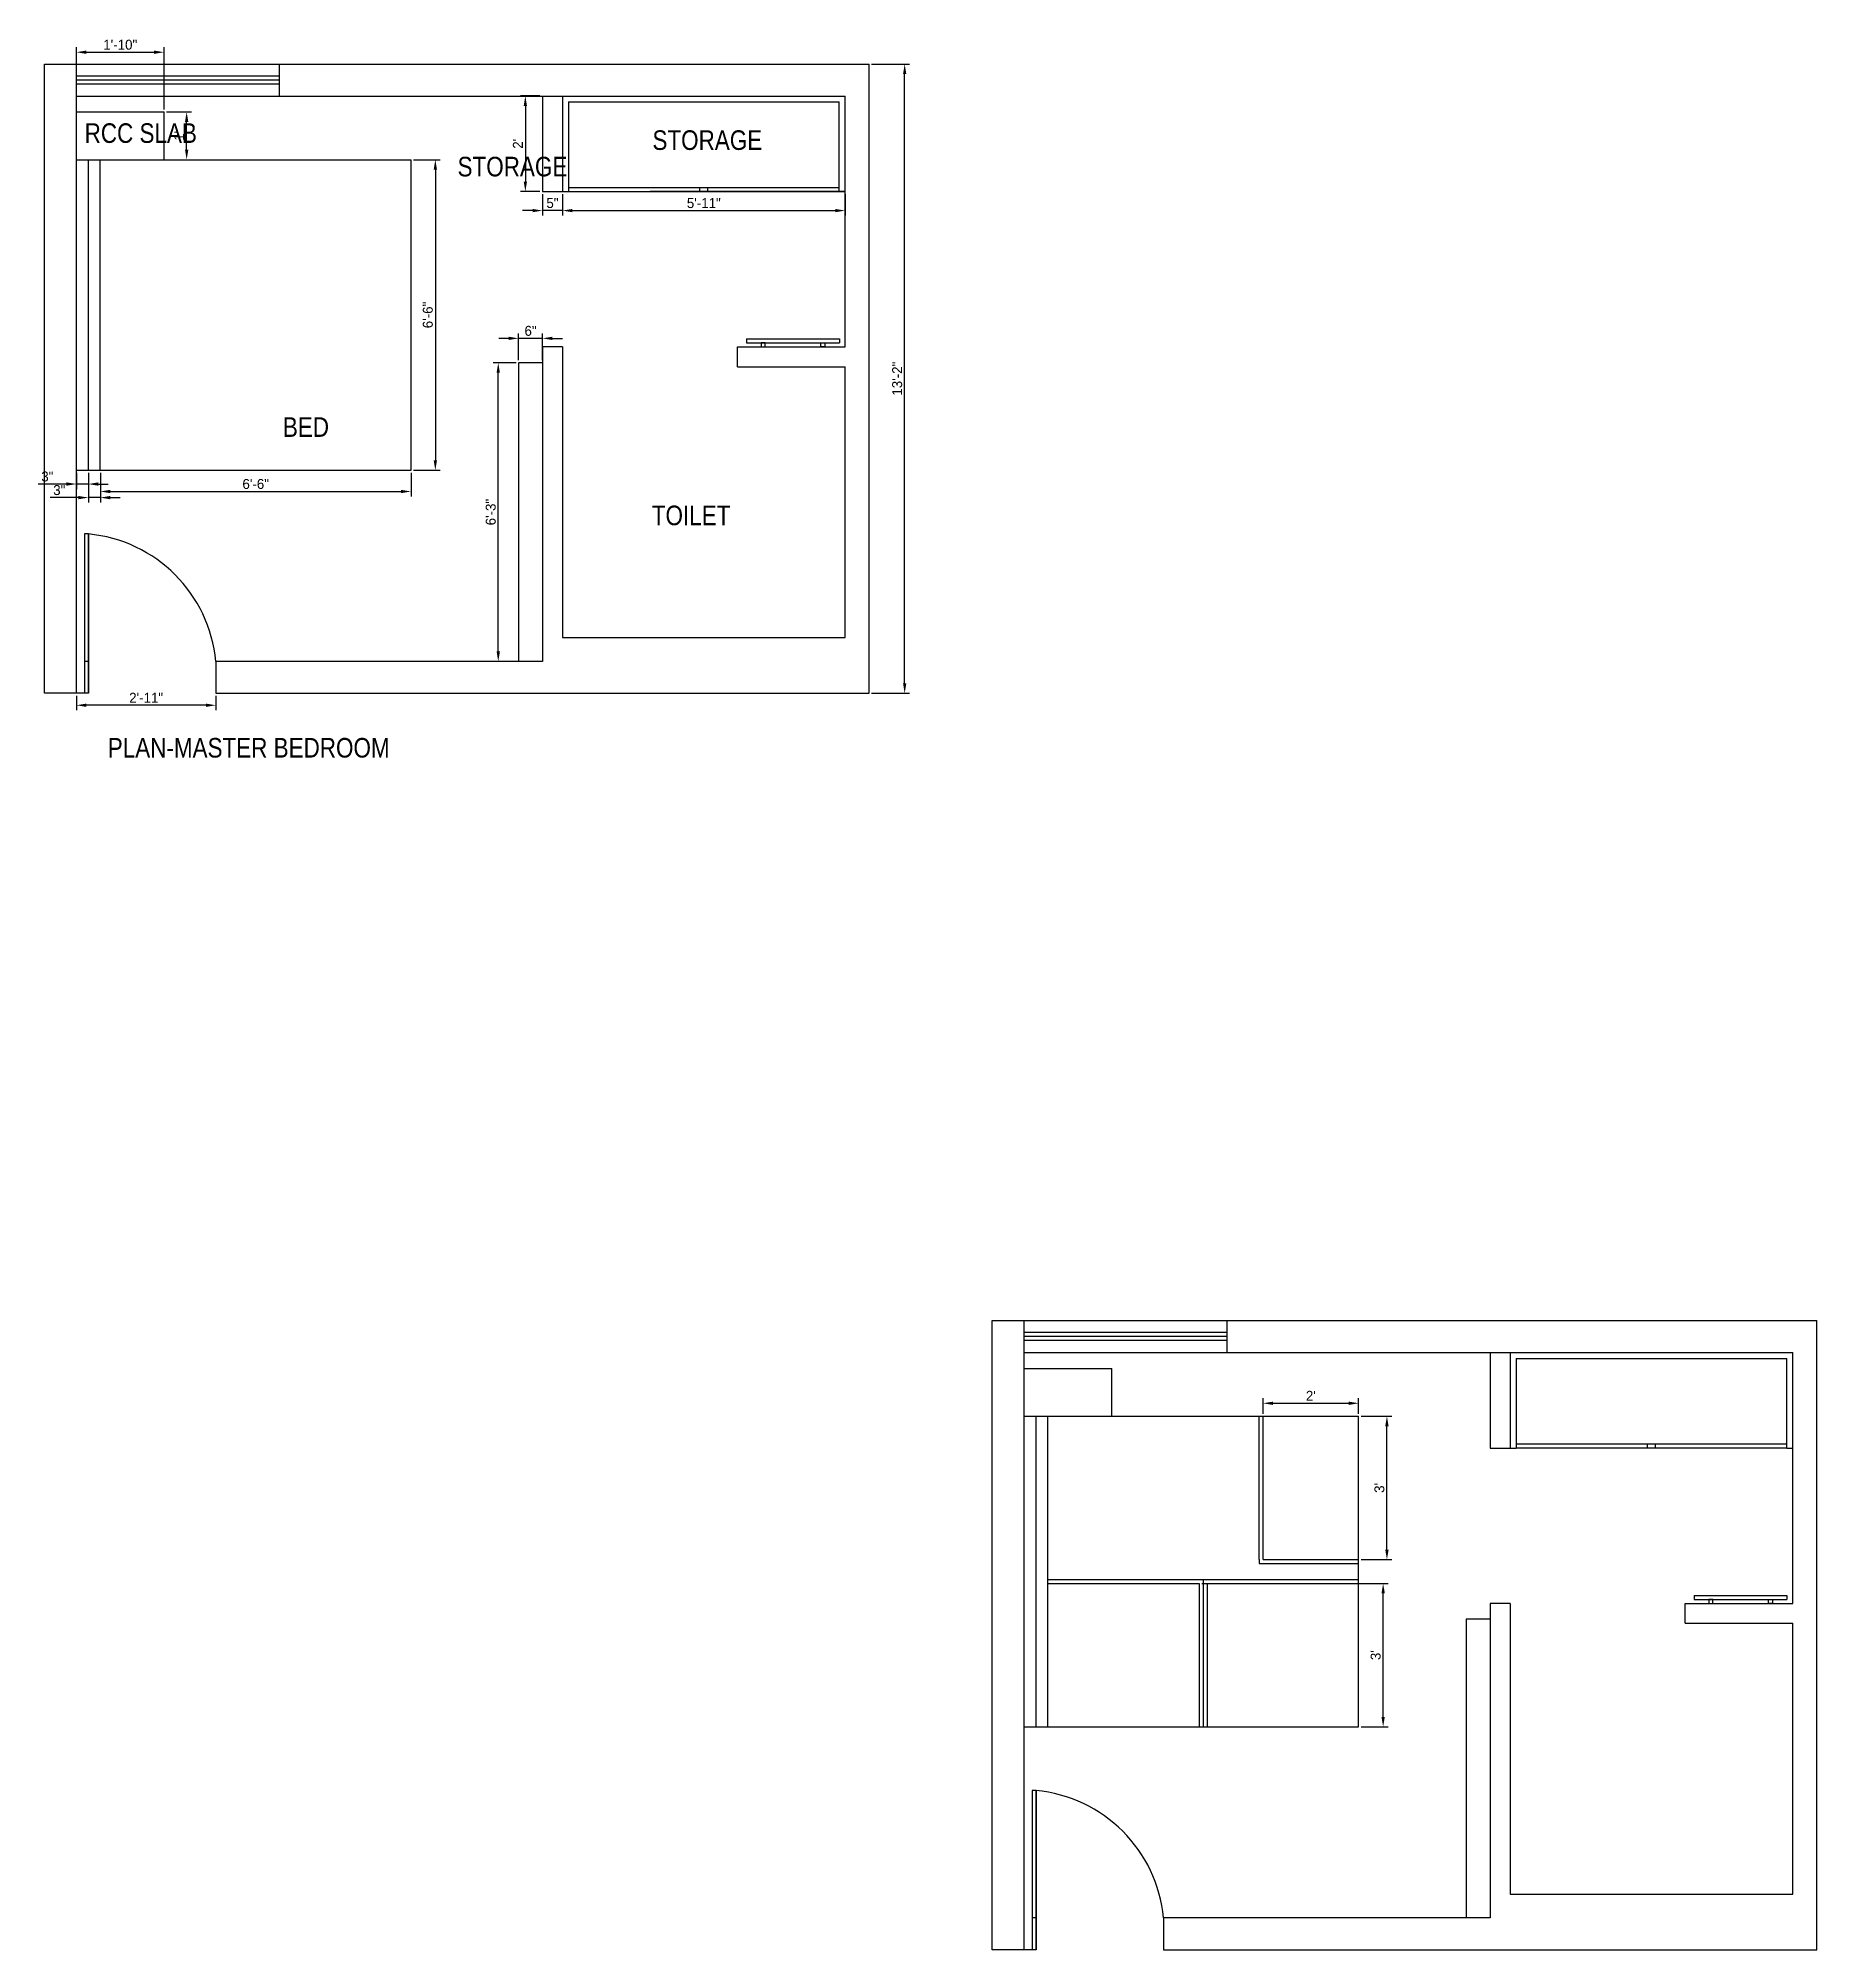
# Model space of a CAD drawing. Header units: millimetres. Extents: x 543 to 4140, y -1075 to 1161.
# Drawn here: x 1835.6 to 2282.1, y -322.6 to 157.5 of the extents above; entities that cross this region are included whole.
import ezdxf

# ---------------------------------------------------------------- set-up
doc = ezdxf.new("R2010")
doc.units = ezdxf.units.MM
doc.layers.add('TXT', color=7, linetype='Continuous', lineweight=25)
doc.styles.add('stylus BT', font='swissc.ttf')
doc.dimstyles.new('ISO-25', dxfattribs={"dimtxt": 2.5, "dimasz": 2.5, "dimexe": 1.25, "dimexo": 0.625, "dimtad": 1, "dimlunit": 4, "dimtxsty": 'Standard', "dimcen": 2.5, "dimadec": 0, "dimazin": 0, "dimtfac": 1, "dimtmove": 0, "dimatfit": 3, "dimfxl": 1, "dimarcsym": 0})

msp = doc.modelspace()

# ---------------------------------------------------------------- texts
at = {"layer": 'TXT', "style": 'stylus BT'}
for s, height, p in [('RCC SLAB', 4.9203, (1847.269, 131.179)), ('STORAGE', 4.9203, (1989.812, 129.417)), ('STORAGE', 4.9203, (1940.889, 122.763)), ('BED', 4.9203, (1897.037, 57.352)), ('TOILET', 4.9203, (1989.649, 35.169)), ('PLAN-MASTER BEDROOM', 4.92032, (1853.074, -23.192))]:
    msp.add_text(s, height=height, dxfattribs=at).set_placement(p)

# ---------------------------------------------------------------- blocks, each defined once
blk = doc.blocks.new('*D6')
at = {"color": 0, "lineweight": -2}
for p, q in [((1929.83, 126.96), (1936.56, 126.96)), ((1935.31, 124.46), (1935.31, 51.46)), ((1929.83, 48.96), (1936.56, 48.96))]:
    blk.add_line(p, q, dxfattribs=at)
at = {"color": 0}
for points in [[(1934.89, 124.46), (1935.72, 124.46), (1935.31, 126.96)], [(1934.89, 51.46), (1935.72, 51.46), (1935.31, 48.96)]]:
    blk.add_solid(points, dxfattribs=at)
at = {"layer": 'Defpoints', "color": 0}
for p in [(1929.21, 126.96), (1929.21, 48.96), (1935.31, 48.96)]:
    blk.add_point(p, dxfattribs=at)
at = {"color": 0, "insert": (1933.43, 87.96), "char_height": 2.5, "attachment_point": 5, "rotation": 90}
blk.add_mtext('6\'-6"', dxfattribs=at)
blk = doc.blocks.new('*D7')
at = {"color": 0, "lineweight": -2}
for p, q in [((1851.21, 48.33), (1851.21, 42.38)), ((1929.21, 48.33), (1929.21, 42.38)), ((1853.71, 43.63), (1926.71, 43.63))]:
    blk.add_line(p, q, dxfattribs=at)
at = {"color": 0}
for points in [[(1853.71, 44.04), (1853.71, 43.21), (1851.21, 43.63)], [(1926.71, 44.04), (1926.71, 43.21), (1929.21, 43.63)]]:
    blk.add_solid(points, dxfattribs=at)
at = {"layer": 'Defpoints', "color": 0}
for p in [(1851.21, 48.96), (1929.21, 48.96), (1929.21, 43.63)]:
    blk.add_point(p, dxfattribs=at)
at = {"color": 0, "insert": (1890.21, 45.5), "char_height": 2.5, "attachment_point": 5}
blk.add_mtext('6\'-6"', dxfattribs=at)
blk = doc.blocks.new('*D8')
at = {"color": 0, "lineweight": -2}
for p, q in [((1848.21, 48.33), (1848.21, 40.85)), ((1851.21, 48.33), (1851.21, 40.85)), ((1845.71, 42.1), (1838.62, 42.1)), ((1851.21, 42.1), (1848.21, 42.1)), ((1853.71, 42.1), (1856.21, 42.1))]:
    blk.add_line(p, q, dxfattribs=at)
at = {"color": 0}
for points in [[(1845.71, 42.51), (1845.71, 41.68), (1848.21, 42.1)], [(1853.71, 42.51), (1853.71, 41.68), (1851.21, 42.1)]]:
    blk.add_solid(points, dxfattribs=at)
at = {"layer": 'Defpoints', "color": 0}
for p in [(1848.21, 48.96), (1851.21, 48.96), (1848.21, 42.1)]:
    blk.add_point(p, dxfattribs=at)
at = {"color": 0, "insert": (1840.91, 43.97), "char_height": 2.5, "attachment_point": 5}
blk.add_mtext('3"', dxfattribs=at)
blk = doc.blocks.new('*D9')
at = {"color": 0, "lineweight": -2}
for p, q in [((1845.21, 48.33), (1845.21, 44.25)), ((1848.21, 48.33), (1848.21, 44.25)), ((1842.71, 45.5), (1835.62, 45.5)), ((1848.21, 45.5), (1845.21, 45.5)), ((1850.71, 45.5), (1853.21, 45.5))]:
    blk.add_line(p, q, dxfattribs=at)
at = {"color": 0}
for points in [[(1842.71, 45.92), (1842.71, 45.08), (1845.21, 45.5)], [(1850.71, 45.92), (1850.71, 45.08), (1848.21, 45.5)]]:
    blk.add_solid(points, dxfattribs=at)
at = {"layer": 'Defpoints', "color": 0}
for p in [(1845.21, 48.96), (1848.21, 48.96), (1845.21, 45.5)]:
    blk.add_point(p, dxfattribs=at)
at = {"color": 0, "insert": (1837.91, 47.38), "char_height": 2.5, "attachment_point": 5}
blk.add_mtext('3"', dxfattribs=at)
blk = doc.blocks.new('*D10')
at = {"color": 0, "lineweight": -2}
for p, q in [((1845.21, 139.58), (1845.21, 155.2)), ((1847.71, 153.95), (1864.71, 153.95)), ((1867.21, 139.58), (1867.21, 155.2))]:
    blk.add_line(p, q, dxfattribs=at)
at = {"color": 0}
for points in [[(1847.71, 154.37), (1847.71, 153.53), (1845.21, 153.95)], [(1864.71, 154.37), (1864.71, 153.53), (1867.21, 153.95)]]:
    blk.add_solid(points, dxfattribs=at)
at = {"layer": 'Defpoints', "color": 0}
for p in [(1867.21, 153.95), (1845.21, 138.96), (1867.21, 138.96)]:
    blk.add_point(p, dxfattribs=at)
at = {"color": 0, "insert": (1856.21, 155.82), "char_height": 2.5, "attachment_point": 5}
blk.add_mtext('1\'-10"', dxfattribs=at)
blk = doc.blocks.new('*D11')
at = {"color": 0, "lineweight": -2}
for p, q in [((1867.83, 138.96), (1874.13, 138.96)), ((1872.88, 129.46), (1872.88, 136.46)), ((1867.83, 126.96), (1874.13, 126.96))]:
    blk.add_line(p, q, dxfattribs=at)
at = {"color": 0}
for points in [[(1872.46, 136.46), (1873.29, 136.46), (1872.88, 138.96)], [(1872.46, 129.46), (1873.29, 129.46), (1872.88, 126.96)]]:
    blk.add_solid(points, dxfattribs=at)
at = {"layer": 'Defpoints', "color": 0}
for p in [(1867.21, 138.96), (1872.88, 138.96), (1867.21, 126.96)]:
    blk.add_point(p, dxfattribs=at)
at = {"color": 0, "insert": (1871, 132.96), "char_height": 2.5, "attachment_point": 5, "rotation": 90}
blk.add_mtext("1'", dxfattribs=at)
blk = doc.blocks.new('*D12')
at = {"color": 0, "lineweight": -2}
for p, q in [((1961.58, 142.96), (1956.66, 142.96)), ((1957.91, 140.46), (1957.91, 121.46)), ((1961.58, 118.96), (1956.66, 118.96))]:
    blk.add_line(p, q, dxfattribs=at)
at = {"color": 0}
for points in [[(1957.49, 140.46), (1958.32, 140.46), (1957.91, 142.96)], [(1957.49, 121.46), (1958.32, 121.46), (1957.91, 118.96)]]:
    blk.add_solid(points, dxfattribs=at)
at = {"layer": 'Defpoints', "color": 0}
for p in [(1962.21, 142.96), (1957.91, 118.96), (1962.21, 118.96)]:
    blk.add_point(p, dxfattribs=at)
at = {"color": 0, "insert": (1956.03, 130.96), "char_height": 2.5, "attachment_point": 5, "rotation": 90}
blk.add_mtext("2'", dxfattribs=at)
blk = doc.blocks.new('*D13')
at = {"color": 0, "lineweight": -2}
for p, q in [((1962.21, 118.33), (1962.21, 112.93)), ((1967.21, 118.33), (1967.21, 112.93)), ((1959.71, 114.18), (1957.21, 114.18)), ((1967.21, 114.18), (1962.21, 114.18)), ((1969.71, 114.18), (1972.21, 114.18))]:
    blk.add_line(p, q, dxfattribs=at)
at = {"color": 0}
for points in [[(1959.71, 114.59), (1959.71, 113.76), (1962.21, 114.18)], [(1969.71, 114.59), (1969.71, 113.76), (1967.21, 114.18)]]:
    blk.add_solid(points, dxfattribs=at)
at = {"layer": 'Defpoints', "color": 0}
for p in [(1962.21, 118.96), (1967.21, 118.96), (1962.21, 114.18)]:
    blk.add_point(p, dxfattribs=at)
at = {"color": 0, "insert": (1964.71, 116.05), "char_height": 2.5, "attachment_point": 5}
blk.add_mtext('5"', dxfattribs=at)
blk = doc.blocks.new('*D14')
at = {"color": 0, "lineweight": -2}
for p, q in [((1967.21, 118.33), (1967.21, 112.93)), ((2038.21, 118.33), (2038.21, 112.93)), ((1969.71, 114.18), (2035.71, 114.18))]:
    blk.add_line(p, q, dxfattribs=at)
at = {"color": 0}
for points in [[(1969.71, 114.59), (1969.71, 113.76), (1967.21, 114.18)], [(2035.71, 114.59), (2035.71, 113.76), (2038.21, 114.18)]]:
    blk.add_solid(points, dxfattribs=at)
at = {"layer": 'Defpoints', "color": 0}
for p in [(1967.21, 118.96), (2038.21, 118.96), (2038.21, 114.18)]:
    blk.add_point(p, dxfattribs=at)
at = {"color": 0, "insert": (2002.71, 116.05), "char_height": 2.5, "attachment_point": 5}
blk.add_mtext('5\'-11"', dxfattribs=at)
blk = doc.blocks.new('*D15')
at = {"color": 0, "lineweight": -2}
for p, q in [((2044.83, 150.96), (2054.38, 150.96)), ((2053.13, -4.54), (2053.13, 148.46)), ((2044.83, -7.04), (2054.38, -7.04))]:
    blk.add_line(p, q, dxfattribs=at)
at = {"color": 0}
for points in [[(2052.72, 148.46), (2053.55, 148.46), (2053.13, 150.96)], [(2052.72, -4.54), (2053.55, -4.54), (2053.13, -7.04)]]:
    blk.add_solid(points, dxfattribs=at)
at = {"layer": 'Defpoints', "color": 0}
for p in [(2044.21, 150.96), (2053.13, 150.96), (2044.21, -7.04)]:
    blk.add_point(p, dxfattribs=at)
at = {"color": 0, "insert": (2051.26, 71.96), "char_height": 2.5, "attachment_point": 5, "rotation": 90}
blk.add_mtext('13\'-2"', dxfattribs=at)
blk = doc.blocks.new('*D16')
at = {"color": 0, "lineweight": -2}
for p, q in [((1845.21, -7.67), (1845.21, -11.31)), ((1880.21, -7.67), (1880.21, -11.31)), ((1877.71, -10.06), (1847.71, -10.06))]:
    blk.add_line(p, q, dxfattribs=at)
at = {"color": 0}
for points in [[(1847.71, -9.64), (1847.71, -10.47), (1845.21, -10.06)], [(1877.71, -9.64), (1877.71, -10.47), (1880.21, -10.06)]]:
    blk.add_solid(points, dxfattribs=at)
at = {"layer": 'Defpoints', "color": 0}
for p in [(1845.21, -7.04), (1880.21, -7.04), (1845.21, -10.06)]:
    blk.add_point(p, dxfattribs=at)
at = {"color": 0, "insert": (1862.71, -8.18), "char_height": 2.5, "attachment_point": 5}
blk.add_mtext('2\'-11"', dxfattribs=at)
blk = doc.blocks.new('*D17')
at = {"color": 0, "lineweight": -2}
for p, q in [((1955.58, 75.96), (1949.85, 75.96)), ((1951.1, 3.46), (1951.1, 73.46)), ((1955.58, 0.96), (1949.85, 0.96))]:
    blk.add_line(p, q, dxfattribs=at)
at = {"color": 0}
for points in [[(1950.69, 73.46), (1951.52, 73.46), (1951.1, 75.96)], [(1950.69, 3.46), (1951.52, 3.46), (1951.1, 0.96)]]:
    blk.add_solid(points, dxfattribs=at)
at = {"layer": 'Defpoints', "color": 0}
for p in [(1951.1, 75.96), (1956.21, 75.96), (1956.21, 0.96)]:
    blk.add_point(p, dxfattribs=at)
at = {"color": 0, "insert": (1949.23, 38.46), "char_height": 2.5, "attachment_point": 5, "rotation": 90}
blk.add_mtext('6\'-3"', dxfattribs=at)
blk = doc.blocks.new('*D18')
at = {"color": 0, "lineweight": -2}
for p, q in [((1953.71, 82.09), (1951.21, 82.09)), ((1956.21, 76.58), (1956.21, 83.34)), ((1962.21, 82.09), (1956.21, 82.09)), ((1962.21, 76.58), (1962.21, 83.34)), ((1964.71, 82.09), (1967.21, 82.09))]:
    blk.add_line(p, q, dxfattribs=at)
at = {"color": 0}
for points in [[(1953.71, 82.5), (1953.71, 81.67), (1956.21, 82.09)], [(1964.71, 82.5), (1964.71, 81.67), (1962.21, 82.09)]]:
    blk.add_solid(points, dxfattribs=at)
at = {"layer": 'Defpoints', "color": 0}
for p in [(1956.21, 82.09), (1956.21, 75.96), (1962.21, 75.96)]:
    blk.add_point(p, dxfattribs=at)
at = {"color": 0, "insert": (1959.21, 83.96), "char_height": 2.5, "attachment_point": 5}
blk.add_mtext('6"', dxfattribs=at)
blk = doc.blocks.new('*D19')
at = {"color": 0, "lineweight": -2}
for p, q in [((2143.1, -187.98), (2143.1, -184.11)), ((2145.6, -185.36), (2164.6, -185.36)), ((2167.1, -187.98), (2167.1, -184.11))]:
    blk.add_line(p, q, dxfattribs=at)
at = {"color": 0, "lineweight": 100}
for points in [[(2145.6, -184.95), (2145.6, -185.78), (2143.1, -185.36)], [(2164.6, -184.95), (2164.6, -185.78), (2167.1, -185.36)]]:
    blk.add_solid(points, dxfattribs=at)
at = {"layer": 'Defpoints', "color": 0, "lineweight": 100}
for p in [(2167.1, -185.36), (2143.1, -188.61), (2167.1, -188.61)]:
    blk.add_point(p, dxfattribs=at)
at = {"color": 0, "insert": (2155.1, -183.49), "char_height": 2.5, "attachment_point": 5}
blk.add_mtext("2'", dxfattribs=at)
blk = doc.blocks.new('*D20')
at = {"color": 0, "lineweight": -2}
for p, q in [((2167.73, -188.61), (2175.45, -188.61)), ((2174.2, -222.11), (2174.2, -191.11)), ((2167.73, -224.61), (2175.45, -224.61))]:
    blk.add_line(p, q, dxfattribs=at)
at = {"color": 0, "lineweight": 100}
for points in [[(2173.78, -191.11), (2174.62, -191.11), (2174.2, -188.61)], [(2173.78, -222.11), (2174.62, -222.11), (2174.2, -224.61)]]:
    blk.add_solid(points, dxfattribs=at)
at = {"layer": 'Defpoints', "color": 0, "lineweight": 100}
for p in [(2167.1, -188.61), (2174.2, -188.61), (2167.1, -224.61)]:
    blk.add_point(p, dxfattribs=at)
at = {"color": 0, "insert": (2172.33, -206.61), "char_height": 2.5, "attachment_point": 5, "rotation": 90}
blk.add_mtext("3'", dxfattribs=at)
blk = doc.blocks.new('*D21')
at = {"color": 0, "lineweight": -2}
for p, q in [((2127.73, -230.61), (2174.5, -230.61)), ((2173.25, -264.11), (2173.25, -233.11)), ((2167.73, -266.61), (2174.5, -266.61))]:
    blk.add_line(p, q, dxfattribs=at)
at = {"color": 0, "lineweight": 100}
for points in [[(2172.83, -233.11), (2173.67, -233.11), (2173.25, -230.61)], [(2172.83, -264.11), (2173.67, -264.11), (2173.25, -266.61)]]:
    blk.add_solid(points, dxfattribs=at)
at = {"layer": 'Defpoints', "color": 0, "lineweight": 100}
for p in [(2127.1, -230.61), (2173.25, -230.61), (2167.1, -266.61)]:
    blk.add_point(p, dxfattribs=at)
at = {"color": 0, "insert": (2171.38, -248.61), "char_height": 2.5, "attachment_point": 5, "rotation": 90}
blk.add_mtext("3'", dxfattribs=at)

# ---------------------------------------------------------------- dimensions: what is measured, and where the dimension line sits
for base, p1, p2, picture, middle in [((1867.205, 153.949), (1845.205, 138.955), (1867.205, 138.955), '*D10', (1856.205, 155.824)), ((1962.205, 114.177), (1967.205, 118.955), (1962.205, 118.955), '*D13', (1964.705, 116.052)), ((2038.205, 114.177), (1967.205, 118.955), (2038.205, 118.955), '*D14', (2002.705, 116.052)), ((1956.205, 82.088), (1962.205, 75.955), (1956.205, 75.955), '*D18', (1959.205, 83.963)), ((1929.205, 43.626), (1851.205, 48.955), (1929.205, 48.955), '*D7', (1890.205, 45.501)), ((1845.205, -10.055), (1880.205, -7.045), (1845.205, -7.045), '*D16', (1862.705, -8.18)), ((2167.103, -185.363), (2143.103, -188.609), (2167.103, -188.609), '*D19', (2155.103, -183.488))]:
    dim = msp.add_linear_dim(base=base, p1=p1, p2=p2, dimstyle='ISO-25')
    dim.commit()
    dim.dimension.update_dxf_attribs({"geometry": picture, "text_midpoint": middle})
for base, p1, p2, picture, middle in [((2053.134, 150.955), (2044.205, -7.045), (2044.205, 150.955), '*D15', (2051.259, 71.955)), ((1957.906, 118.955), (1962.205, 142.955), (1962.205, 118.955), '*D12', (1956.031, 130.955)), ((1872.876, 138.955), (1867.205, 126.955), (1867.205, 138.955), '*D11', (1871.001, 132.955)), ((1935.307, 48.955), (1929.205, 126.955), (1929.205, 48.955), '*D6', (1933.432, 87.955)), ((1951.103, 75.955), (1956.205, 0.955), (1956.205, 75.955), '*D17', (1949.228, 38.455)), ((2174.201, -188.609), (2167.103, -224.609), (2167.103, -188.609), '*D20', (2172.326, -206.609)), ((2173.251, -230.609), (2167.103, -266.609), (2127.103, -230.609), '*D21', (2171.376, -248.609))]:
    dim = msp.add_linear_dim(base=base, p1=p1, p2=p2, angle=90, dimstyle='ISO-25')
    dim.commit()
    dim.dimension.update_dxf_attribs({"geometry": picture, "text_midpoint": middle})
for base, p1, p2, picture, middle in [((1845.205, 45.501), (1848.205, 48.955), (1845.205, 48.955), '*D9', (1837.914, 45.501)), ((1848.205, 42.097), (1851.205, 48.955), (1848.205, 48.955), '*D8', (1840.914, 42.097))]:
    dim = msp.add_linear_dim(base=base, p1=p1, p2=p2, dimstyle='ISO-25')
    dim.commit()
    dim.dimension.update_dxf_attribs({"geometry": picture, "text_midpoint": middle, "dimtype": 160})

# ---------------------------------------------------------------- linework, layer by layer
for p, q in [((1837.205, 150.955), (2044.205, 150.955)), ((1837.205, -7.045), (1837.205, 150.955)), ((1845.205, -7.045), (1845.205, 150.955)), ((1896.205, 142.955), (1896.205, 150.955)), ((2044.205, -7.045), (2044.205, 150.955)), ((1896.205, 147.955), (1845.205, 147.955)), ((1896.205, 146.955), (1845.205, 146.955)), ((1896.205, 145.955), (1845.205, 145.955)), ((1845.205, 142.955), (2038.205, 142.955)), ((1962.205, 142.955), (1962.205, 118.955)), ((1967.205, 142.955), (1967.205, 118.955)), ((1968.705, 141.455), (2036.705, 141.455)), ((1968.705, 141.455), (1968.705, 118.955)), ((2036.705, 118.955), (2036.705, 141.455)), ((2038.205, 79.955), (2038.205, 142.955)), ((1845.205, 138.955), (1867.205, 138.955)), ((1867.205, 126.955), (1867.205, 138.955)), ((1845.205, 126.955), (1929.205, 126.955)), ((1848.205, 48.955), (1848.205, 126.955)), ((1851.205, 48.955), (1851.205, 126.955)), ((1929.205, 48.955), (1929.205, 126.955)), ((1962.205, 118.955), (1967.205, 118.955)), ((1967.205, 118.955), (1968.705, 118.955)), ((1967.205, 118.955), (2038.205, 118.955)), ((1967.205, 118.955), (2038.205, 118.955)), ((1968.705, 119.955), (2036.705, 119.955)), ((1968.705, 118.955), (2036.705, 118.955)), ((2038.205, 118.955), (1989.224, 118.955)), ((2001.705, 118.955), (2001.705, 119.955)), ((2003.705, 118.955), (2003.705, 119.955)), ((2036.705, 118.955), (2038.205, 118.955)), ((2013.448, 81.955), (2036.73, 81.955)), ((2013.448, 81.955), (2013.448, 80.955)), ((2036.73, 81.955), (2036.73, 80.955)), ((1967.205, 79.955), (1962.205, 79.955)), ((1962.205, 79.955), (1962.205, 0.955)), ((1967.205, 79.955), (1967.205, 6.955)), ((2011.205, 79.955), (2038.205, 79.955)), ((2011.205, 74.955), (2011.205, 79.955)), ((2013.448, 80.955), (2036.73, 80.955)), ((1962.205, 75.955), (1956.205, 75.955)), ((1956.205, 75.955), (1956.205, 0.955)), ((2011.205, 74.955), (2038.205, 74.955)), ((2038.205, 6.955), (2038.205, 74.955)), ((1845.205, 48.955), (1929.205, 48.955)), ((1847.205, 32.955), (1847.205, -7.045)), ((1848.205, 32.955), (1847.205, 32.955)), ((1848.205, -7.045), (1848.205, 32.955)), ((1848.205, 32.955), (1848.205, -7.045)), ((1967.205, 6.955), (2038.205, 6.955)), ((1848.205, 0.955), (1847.205, 0.955)), ((1962.205, 0.955), (1880.205, 0.955)), ((1880.205, 0.955), (1880.205, -7.045)), ((1848.205, -7.045), (1837.205, -7.045)), ((1880.205, -7.045), (2044.205, -7.045)), ((2075.103, -164.609), (2282.103, -164.609)), ((2075.103, -322.609), (2075.103, -164.609)), ((2083.103, -322.609), (2083.103, -164.609)), ((2134.103, -167.609), (2083.103, -167.609)), ((2134.103, -172.609), (2134.103, -164.609)), ((2282.103, -322.609), (2282.103, -164.609)), ((2134.103, -168.609), (2083.103, -168.609)), ((2134.103, -169.609), (2083.103, -169.609)), ((2083.103, -172.609), (2276.103, -172.609)), ((2200.103, -172.609), (2200.103, -196.609)), ((2205.103, -172.609), (2205.103, -196.609)), ((2276.103, -235.609), (2276.103, -172.609)), ((2083.103, -176.609), (2105.103, -176.609)), ((2105.103, -188.609), (2105.103, -176.609)), ((2206.603, -174.109), (2274.603, -174.109)), ((2206.603, -174.109), (2206.603, -196.609)), ((2274.603, -196.609), (2274.603, -174.109)), ((2083.103, -188.609), (2167.103, -188.609)), ((2086.103, -266.609), (2086.103, -188.609)), ((2089.103, -266.609), (2089.103, -188.609)), ((2142.103, -224.609), (2142.103, -188.609)), ((2143.103, -224.609), (2143.103, -188.609)), ((2167.103, -266.609), (2167.103, -188.609)), ((2200.103, -196.609), (2205.103, -196.609)), ((2205.103, -196.609), (2206.603, -196.609)), ((2274.603, -195.609), (2206.603, -195.609)), ((2274.603, -196.609), (2206.603, -196.609)), ((2239.603, -196.609), (2239.603, -195.609)), ((2241.603, -196.609), (2241.603, -195.609)), ((2274.603, -196.609), (2276.103, -196.609)), ((2142.103, -224.609), (2142.103, -225.609)), ((2142.103, -225.609), (2143.103, -225.609)), ((2143.103, -224.609), (2167.103, -224.609)), ((2143.103, -225.609), (2167.103, -225.609)), ((2089.103, -229.609), (2167.103, -229.609)), ((2128.103, -229.609), (2128.103, -266.609)), ((2089.103, -230.609), (2127.103, -230.609)), ((2127.103, -230.609), (2127.103, -266.609)), ((2129.103, -230.609), (2129.103, -266.609)), ((2129.103, -230.609), (2167.103, -230.609)), ((2251.346, -233.609), (2274.628, -233.609)), ((2251.346, -233.609), (2251.346, -234.609)), ((2251.346, -234.609), (2274.628, -234.609)), ((2274.628, -233.609), (2274.628, -234.609)), ((2200.103, -239.609), (2194.103, -239.609)), ((2194.103, -239.609), (2194.103, -314.609)), ((2205.103, -235.609), (2200.103, -235.609)), ((2200.103, -235.609), (2200.103, -314.609)), ((2205.103, -235.609), (2205.103, -308.609)), ((2249.103, -235.609), (2276.103, -235.609)), ((2249.103, -240.609), (2249.103, -235.609)), ((2249.103, -240.609), (2276.103, -240.609)), ((2276.103, -308.609), (2276.103, -240.609)), ((2083.103, -266.609), (2167.103, -266.609)), ((2085.103, -282.609), (2085.103, -322.609)), ((2086.103, -282.609), (2085.103, -282.609)), ((2086.103, -322.609), (2086.103, -282.609)), ((2086.103, -282.609), (2086.103, -322.609)), ((2205.103, -308.609), (2276.103, -308.609)), ((2086.103, -314.609), (2085.103, -314.609)), ((2200.103, -314.609), (2118.103, -314.609)), ((2118.103, -314.609), (2118.103, -322.609)), ((2086.103, -322.609), (2075.103, -322.609)), ((2118.103, -322.609), (2282.103, -322.609))]:
    msp.add_line(p, q)
for points in [[(2017.117, 79.955), (2018.125, 79.955), (2018.125, 80.955), (2017.117, 80.955)], [(2033.061, 79.955), (2032.054, 79.955), (2032.054, 80.955), (2033.061, 80.955)], [(2255.015, -235.609), (2256.022, -235.609), (2256.022, -234.609), (2255.015, -234.609)], [(2270.959, -235.609), (2269.952, -235.609), (2269.952, -234.609), (2270.959, -234.609)]]:
    msp.add_lwpolyline(points, close=True)
for centre in [(1844.902, -2.348), (2082.8, -317.912)]:
    msp.add_arc(centre, 35.457, 5.34523, 84.65477)

msp.set_redraw_order([(e.dxf.handle, doc.entitydb.next_handle()) for e in msp.query("TEXT MTEXT ATTDEF DIMENSION ARC_DIMENSION")])  # texts and dimensions are drawn at this point

doc.saveas('drawing.dxf')
